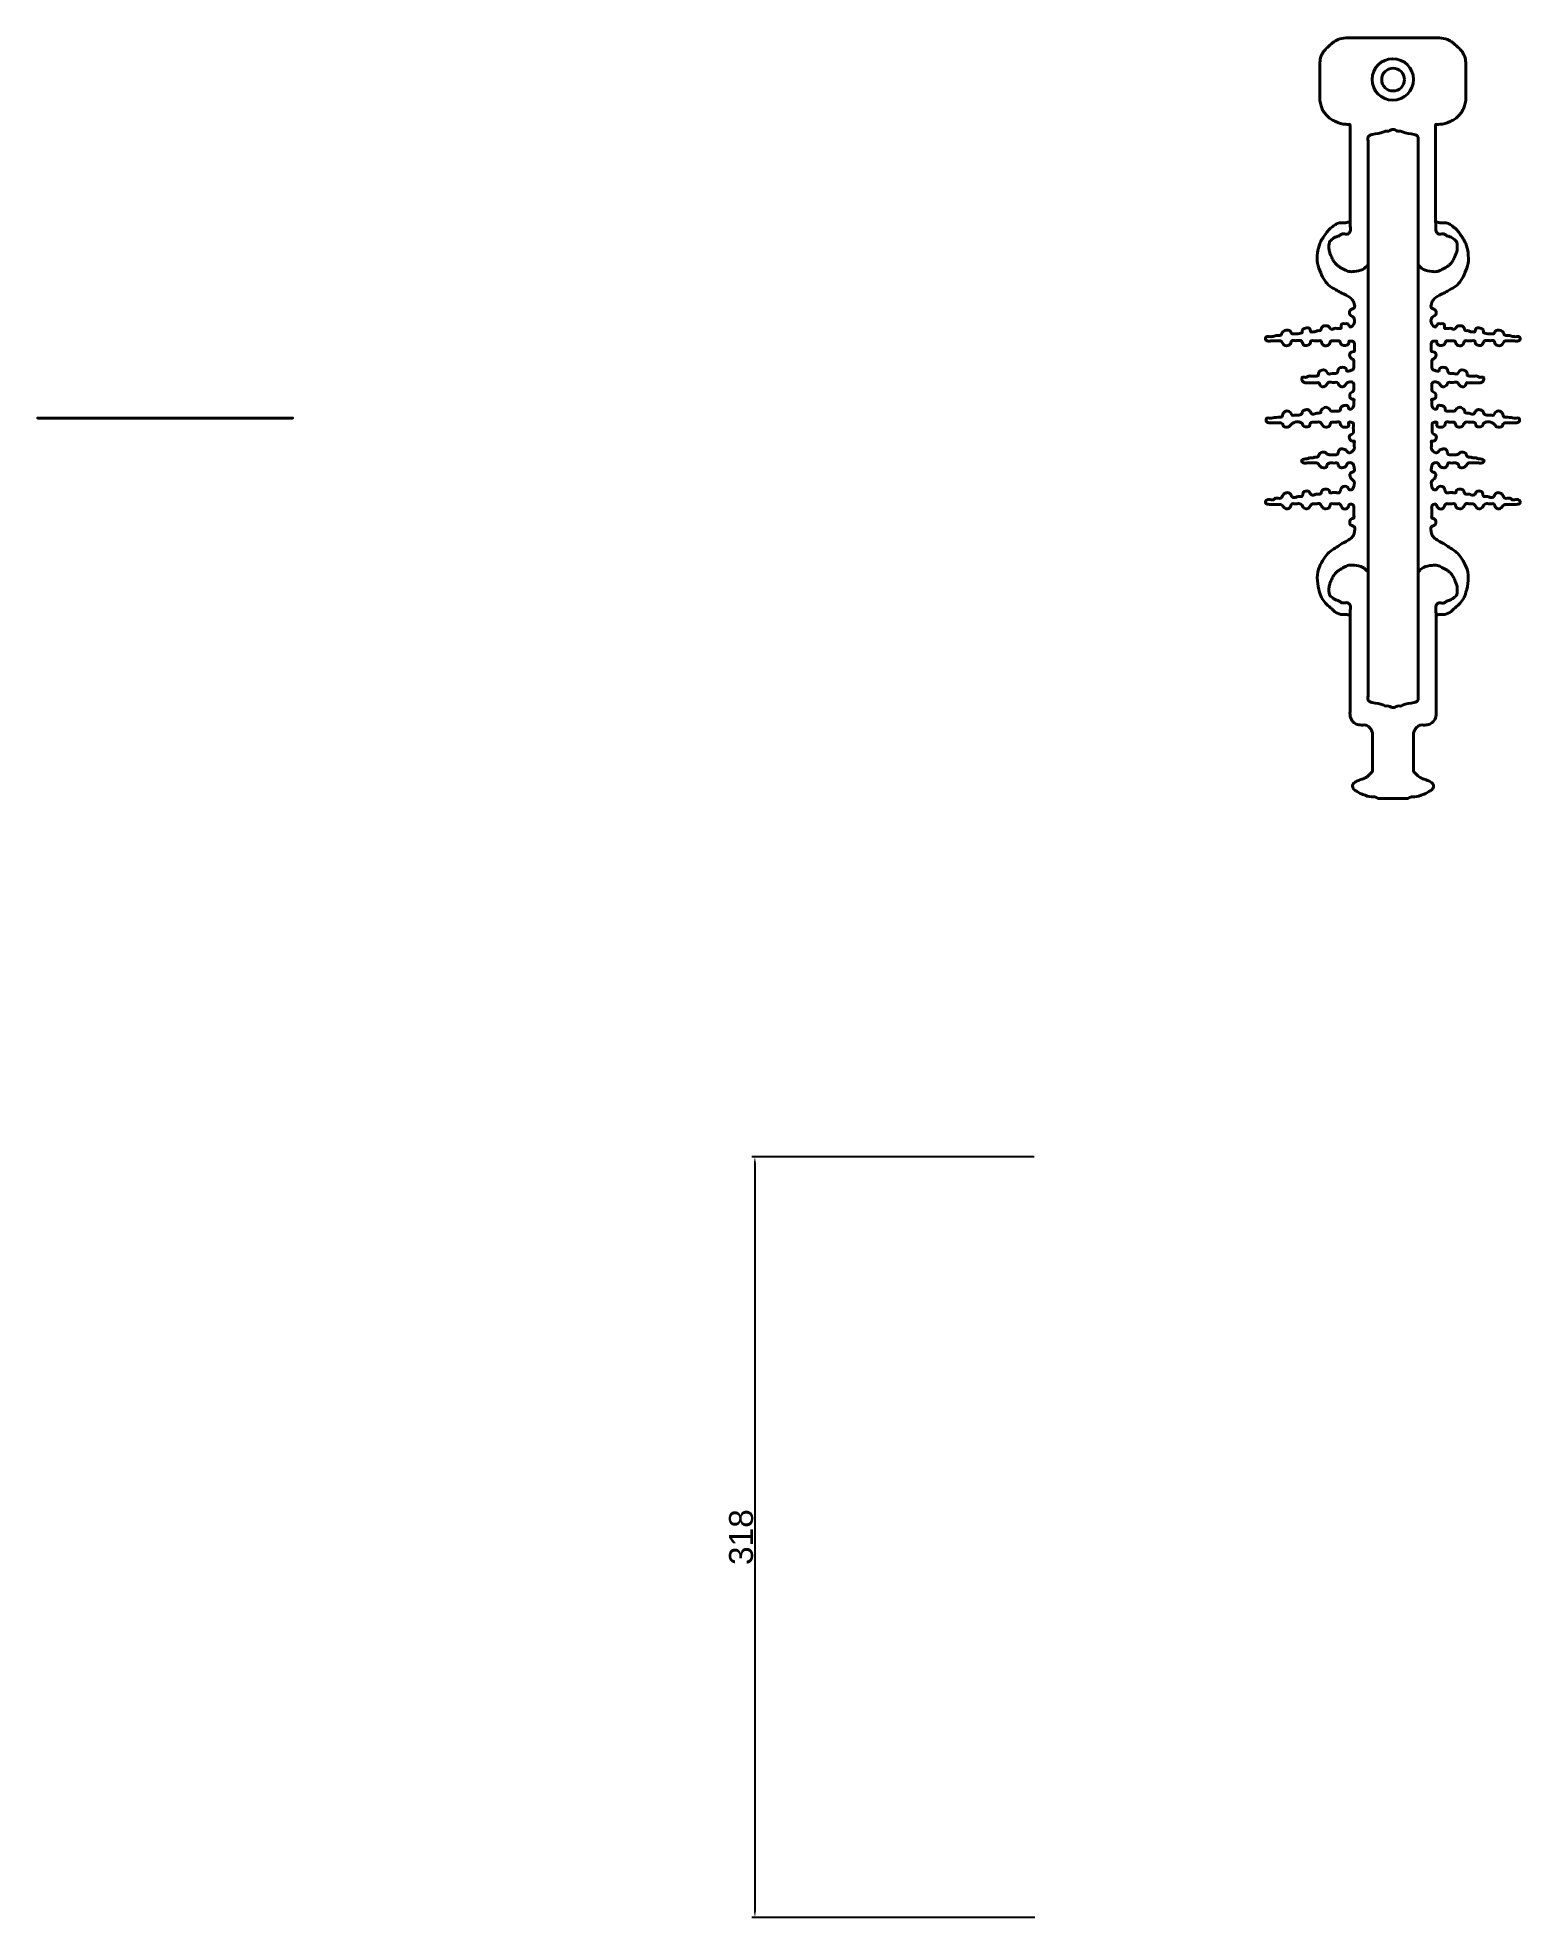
# Model space of a CAD drawing. Header units: millimetres. Extents: x 3384 to 4004, y 1058 to 1844.
import ezdxf

# ---------------------------------------------------------------- set-up
doc = ezdxf.new("R2010")
doc.units = ezdxf.units.MM
doc.styles.get("Standard").update_dxf_attribs({"font": 'arial.ttf'})
doc.dimstyles.new('ISO-25', dxfattribs={"dimtxt": 10, "dimasz": 2.5, "dimexe": 1.25, "dimexo": 0.625, "dimtad": 1, "dimtxsty": 'Standard', "dimcen": 2.5, "dimadec": 0, "dimazin": 0, "dimtfac": 1, "dimtmove": 0, "dimatfit": 3, "dimfxl": 1, "dimarcsym": 0})

msp = doc.modelspace()

# ---------------------------------------------------------------- blocks, each defined once
blk = doc.blocks.new('*D2')
at = {"color": 0, "lineweight": -2, "transparency": 16777216}
for p, q in [((3800.99, 1376.09), (3682.98, 1376.09)), ((3684.23, 1373.59), (3684.23, 1060.59)), ((3801.35, 1058.09), (3682.98, 1058.09))]:
    blk.add_line(p, q, dxfattribs=at)
at = {"color": 0, "transparency": 16777216}
for points in [[(3683.81, 1373.59), (3684.64, 1373.59), (3684.23, 1376.09)], [(3683.81, 1060.59), (3684.64, 1060.59), (3684.23, 1058.09)]]:
    blk.add_solid(points, dxfattribs=at)
at = {"layer": 'Defpoints', "color": 0, "transparency": 16777216}
for p in [(3801.62, 1376.09), (3684.23, 1058.09), (3801.97, 1058.09)]:
    blk.add_point(p, dxfattribs=at)
at = {"color": 0, "transparency": 16777216, "insert": (3678.49, 1217.09), "char_height": 10, "attachment_point": 5, "rotation": 90}
blk.add_mtext('318', dxfattribs=at)

# ---------------------------------------------------------------- dimensions: what is measured, and where the dimension line sits
dim = msp.add_linear_dim(base=(3684.226, 1058.086), p1=(3801.616, 1376.086), p2=(3801.972, 1058.086), angle=90, dimstyle='ISO-25')
dim.commit()
dim.dimension.update_dxf_attribs({"geometry": '*D2', "text_midpoint": (3678.492, 1217.086)})

# ---------------------------------------------------------------- linework, layer by layer
at = {"color": 2, "lineweight": 40}
for centre, radius in [((3951.055, 1826.553), 8.658), ((3951.153, 1826.456), 4.741)]:
    msp.add_circle(centre, radius, dxfattribs=at)
at = {"color": 2, "lineweight": 40, "extrusion": (0, -1, 6.12323e-17)}
for centre, radius in [((3437.56, 141.612, -1684.941), 8.658), ((3437.657, 141.515, -1684.941), 4.741)]:
    msp.add_circle(centre, radius, dxfattribs=at)
at = {"color": 1, "lineweight": 40}
for points in [[(3951.066, 1843.943), (3943.153, 1843.943), (3939.876, 1843.943), (3935.381, 1843.943), (3931.496, 1843.943), (3928.171, 1843.195), (3926.018, 1841.932), (3924.566, 1840.762), (3922.881, 1839.125), (3921.476, 1837.16), (3920.868, 1835.569), (3920.519, 1833.056), (3920.519, 1832.192), (3920.519, 1828.92), (3920.519, 1823.191), (3920.519, 1820.918), (3920.519, 1819.436), (3920.519, 1817.749), (3921.148, 1815.581), (3921.721, 1813.894), (3922.384, 1812.78), (3923.349, 1811.636), (3924.614, 1810.341), (3926.332, 1809.347), (3928.352, 1808.443), (3930.251, 1807.871), (3931.366, 1807.871), (3932.616, 1807.745), (3933.06, 1807.745), (3933.172, 1807.316), (3933.172, 1806.324), (3933.172, 1802.654), (3933.172, 1795.581), (3933.172, 1770.212), (3933.172, 1767.167)], [(3951.066, 1843.943), (3958.978, 1843.943), (3962.255, 1843.943), (3966.75, 1843.943), (3970.636, 1843.943), (3973.96, 1843.195), (3976.114, 1841.932), (3977.565, 1840.762), (3979.25, 1839.125), (3980.655, 1837.16), (3981.264, 1835.569), (3981.612, 1833.056), (3981.612, 1832.192), (3981.612, 1828.92), (3981.612, 1823.191), (3981.612, 1820.918), (3981.612, 1819.436), (3981.612, 1817.749), (3980.983, 1815.581), (3980.411, 1813.894), (3979.747, 1812.78), (3978.783, 1811.636), (3977.517, 1810.341), (3975.799, 1809.347), (3973.779, 1808.443), (3971.881, 1807.871), (3970.765, 1807.871), (3969.515, 1807.745), (3969.072, 1807.745), (3968.959, 1807.316), (3968.959, 1806.324), (3968.959, 1802.654), (3968.959, 1795.581), (3968.959, 1770.212), (3968.959, 1767.167)], [(3437.57, 1684.941, 159.002), (3429.658, 1684.941, 159.002), (3426.381, 1684.941, 159.002), (3421.886, 1684.941, 159.002), (3418, 1684.941, 159.002), (3414.676, 1684.941, 158.254), (3412.522, 1684.941, 156.991), (3411.071, 1684.941, 155.821), (3409.386, 1684.941, 154.184), (3407.981, 1684.941, 152.219), (3407.372, 1684.941, 150.628), (3407.024, 1684.941, 148.115), (3407.024, 1684.941, 147.251), (3407.024, 1684.941, 143.979), (3407.024, 1684.941, 138.25), (3407.024, 1684.941, 135.977), (3407.024, 1684.941, 134.495), (3407.024, 1684.941, 132.808), (3407.653, 1684.941, 130.64), (3408.225, 1684.941, 128.953), (3408.889, 1684.941, 127.839), (3409.853, 1684.941, 126.695), (3411.119, 1684.941, 125.4), (3412.837, 1684.941, 124.406), (3414.857, 1684.941, 123.502), (3416.755, 1684.941, 122.93), (3417.871, 1684.941, 122.93), (3419.121, 1684.941, 122.804), (3419.564, 1684.941, 122.804), (3419.677, 1684.941, 122.375), (3419.677, 1684.941, 121.383), (3419.677, 1684.941, 117.713), (3419.677, 1684.941, 110.64), (3419.677, 1684.941, 85.271), (3419.677, 1684.941, 82.226)], [(3437.57, 1684.941, 159.002), (3445.483, 1684.941, 159.002), (3448.76, 1684.941, 159.002), (3453.255, 1684.941, 159.002), (3457.14, 1684.941, 159.002), (3460.465, 1684.941, 158.254), (3462.618, 1684.941, 156.991), (3464.07, 1684.941, 155.821), (3465.755, 1684.941, 154.184), (3467.16, 1684.941, 152.219), (3467.768, 1684.941, 150.628), (3468.117, 1684.941, 148.115), (3468.117, 1684.941, 147.251), (3468.117, 1684.941, 143.979), (3468.117, 1684.941, 138.25), (3468.117, 1684.941, 135.977), (3468.117, 1684.941, 134.495), (3468.117, 1684.941, 132.808), (3467.488, 1684.941, 130.64), (3466.915, 1684.941, 128.953), (3466.252, 1684.941, 127.839), (3465.287, 1684.941, 126.695), (3464.022, 1684.941, 125.4), (3462.304, 1684.941, 124.406), (3460.284, 1684.941, 123.502), (3458.385, 1684.941, 122.93), (3457.27, 1684.941, 122.93), (3456.02, 1684.941, 122.804), (3455.576, 1684.941, 122.804), (3455.464, 1684.941, 122.375), (3455.464, 1684.941, 121.383), (3455.464, 1684.941, 117.713), (3455.464, 1684.941, 110.64), (3455.464, 1684.941, 85.271), (3455.464, 1684.941, 82.226)]]:
    msp.add_spline(points, degree=3, dxfattribs=at)
at = {"color": 3, "lineweight": 40}
for points in [[(3940.73, 1749.068), (3940.73, 1763.628), (3940.73, 1778.118), (3940.73, 1785.641), (3940.73, 1791.488), (3940.73, 1795.742), (3940.73, 1798.528), (3940.73, 1800.839), (3940.73, 1802.379), (3941.312, 1803.121), (3942.394, 1803.539), (3947.304, 1804.62), (3948.134, 1804.94), (3949.357, 1804.94), (3950.362, 1805.478), (3951.156, 1805.578)], [(3961.651, 1749.068), (3961.651, 1763.628), (3961.651, 1778.118), (3961.651, 1785.641), (3961.651, 1791.488), (3961.651, 1795.742), (3961.651, 1798.528), (3961.651, 1800.839), (3961.651, 1802.379), (3961.068, 1803.121), (3959.987, 1803.539), (3955.076, 1804.62), (3954.247, 1804.94), (3953.024, 1804.94), (3952.019, 1805.478), (3951.156, 1805.578)], [(3427.234, 1684.941, 64.127), (3427.234, 1684.941, 78.687), (3427.234, 1684.941, 93.177), (3427.234, 1684.941, 100.7), (3427.234, 1684.941, 106.547), (3427.234, 1684.941, 110.801), (3427.234, 1684.941, 113.588), (3427.234, 1684.941, 115.898), (3427.234, 1684.941, 117.438), (3427.817, 1684.941, 118.18), (3428.898, 1684.941, 118.598), (3433.809, 1684.941, 119.679), (3434.639, 1684.941, 119.999), (3435.862, 1684.941, 119.999), (3436.866, 1684.941, 120.537), (3437.661, 1684.941, 120.637)], [(3427.234, 1684.941, -64.332), (3427.234, 1684.941, -79.053), (3427.234, 1684.941, -93.543), (3427.234, 1684.941, -101.066), (3427.234, 1684.941, -106.913), (3427.234, 1684.941, -111.166), (3427.234, 1684.941, -113.953), (3427.234, 1684.941, -116.264), (3427.234, 1684.941, -117.804), (3427.817, 1684.941, -118.546), (3428.898, 1684.941, -118.964), (3433.809, 1684.941, -120.045), (3434.639, 1684.941, -120.365), (3435.862, 1684.941, -120.365), (3436.866, 1684.941, -120.903), (3437.661, 1684.941, -121.003)], [(3448.156, 1684.941, 64.127), (3448.156, 1684.941, 78.687), (3448.156, 1684.941, 93.177), (3448.156, 1684.941, 100.7), (3448.156, 1684.941, 106.547), (3448.156, 1684.941, 110.801), (3448.156, 1684.941, 113.588), (3448.156, 1684.941, 115.898), (3448.156, 1684.941, 117.438), (3447.573, 1684.941, 118.18), (3446.492, 1684.941, 118.598), (3441.581, 1684.941, 119.679), (3440.751, 1684.941, 119.999), (3439.528, 1684.941, 119.999), (3438.524, 1684.941, 120.537), (3437.661, 1684.941, 120.637)], [(3448.156, 1684.941, -64.385), (3448.156, 1684.941, -79.053), (3448.156, 1684.941, -93.543), (3448.156, 1684.941, -101.066), (3448.156, 1684.941, -106.913), (3448.156, 1684.941, -111.166), (3448.156, 1684.941, -113.953), (3448.156, 1684.941, -116.264), (3448.156, 1684.941, -117.804), (3447.573, 1684.941, -118.546), (3446.492, 1684.941, -118.964), (3441.581, 1684.941, -120.045), (3440.751, 1684.941, -120.365), (3439.528, 1684.941, -120.365), (3438.524, 1684.941, -120.903), (3437.661, 1684.941, -121.003)], [(3940.73, 1620.609), (3940.73, 1605.888), (3940.73, 1591.398), (3940.73, 1583.875), (3940.73, 1578.028), (3940.73, 1573.775), (3940.73, 1570.988), (3940.73, 1568.677), (3940.73, 1567.137), (3941.312, 1566.395), (3942.394, 1565.977), (3947.304, 1564.896), (3948.134, 1564.576), (3949.357, 1564.576), (3950.362, 1564.038), (3951.156, 1563.938)], [(3961.651, 1620.556), (3961.651, 1605.888), (3961.651, 1591.398), (3961.651, 1583.875), (3961.651, 1578.028), (3961.651, 1573.775), (3961.651, 1570.988), (3961.651, 1568.677), (3961.651, 1567.137), (3961.068, 1566.395), (3959.987, 1565.977), (3955.076, 1564.896), (3954.247, 1564.576), (3953.024, 1564.576), (3952.019, 1564.038), (3951.156, 1563.938)]]:
    msp.add_spline(points, degree=3, dxfattribs=at)
at = {"color": 5, "lineweight": 40}
for points in [[(3933.172, 1767.167), (3931.436, 1766.597), (3929.192, 1766.597), (3927.412, 1766.063), (3925.952, 1765.067), (3924.171, 1763.501), (3922.889, 1761.829), (3920.531, 1757.903), (3919.599, 1754.036), (3919.599, 1749.667), (3920.889, 1745.729), (3922.583, 1742.481), (3924.732, 1740.064), (3927.287, 1738.595), (3929.195, 1737.516), (3931.584, 1736.289), (3934.109, 1734.469), (3934.912, 1732.718), (3934.912, 1730.966), (3933.9, 1730.559), (3933.121, 1729.735), (3933.121, 1728.248), (3934.541, 1727.104), (3934.93, 1726.555), (3934.201, 1723.542), (3933.51, 1723.012), (3932.634, 1723.795), (3932.151, 1724.417), (3931.114, 1724.417), (3929.938, 1724.417), (3929.408, 1723.404), (3929.408, 1722.46), (3928.717, 1722.46), (3927.68, 1722.46), (3926.482, 1722.46), (3925.399, 1722.045), (3924.661, 1722.713), (3923.717, 1723.473), (3922.975, 1723.473), (3922.08, 1723.473), (3921.091, 1722.201), (3920.69, 1721.518), (3919.842, 1721.518), (3918.429, 1720.977), (3917.581, 1720.977), (3916.827, 1720.977), (3916.427, 1722.177), (3916.05, 1722.554), (3914.56, 1722.554), (3913.659, 1722.224), (3913.171, 1721.338), (3913.171, 1720.748), (3912.61, 1720.438), (3911.354, 1720.216), (3910.409, 1720.216), (3909.256, 1720.216), (3908.784, 1720.216), (3908.37, 1721.072), (3907.897, 1721.545), (3905.255, 1721.222), (3904.689, 1720.403), (3904.405, 1719.777), (3903.034, 1719.524), (3901.438, 1719.226), (3900.469, 1719.002), (3899.723, 1719.002), (3899.082, 1719.002), (3898.307, 1719.002), (3897.755, 1717.989), (3898.545, 1717.214), (3900.111, 1717.214), (3901.528, 1717.214), (3902.855, 1717.214), (3904.167, 1717.214), (3905.342, 1715.794), (3905.988, 1715.244), (3907.137, 1715.244), (3908.429, 1716.343), (3908.859, 1717.371), (3909.601, 1717.371), (3911.06, 1717.371), (3912.4, 1717.371), (3913.309, 1716.487), (3913.979, 1715.363), (3915.128, 1715.363), (3916.467, 1716.152), (3916.946, 1717.276), (3918.118, 1717.276), (3918.956, 1717.276), (3920.08, 1717.276), (3920.87, 1717.276), (3921.258, 1716.819), (3921.654, 1715.782), (3922.603, 1715.215), (3923.692, 1715.347), (3924.611, 1716.029), (3925.094, 1717.164), (3926.075, 1717.311), (3927.203, 1717.311), (3928.14, 1717.311), (3928.771, 1717.168), (3929.345, 1716.06), (3930.164, 1715.383), (3931.724, 1715.383), (3932.652, 1716.415), (3932.779, 1717.137), (3933.346, 1717.137), (3934.127, 1717.137), (3934.694, 1716.805), (3935.007, 1715.946), (3935.007, 1714.843), (3935.007, 1713.693), (3935.007, 1712.917), (3934.244, 1712.681), (3933.231, 1712.161), (3933.231, 1710.461), (3934.253, 1709.61), (3934.592, 1709.312), (3934.751, 1708.546), (3934.751, 1707.213), (3934.751, 1706.176), (3934.296, 1705.202), (3933.593, 1704.931), (3932.523, 1704.627), (3931.884, 1704.627), (3931.421, 1705.777), (3930.526, 1706.176), (3929.584, 1706.176), (3928.673, 1705.793), (3928.21, 1705.074), (3927.97, 1704.117), (3927.124, 1703.638), (3926.245, 1703.638), (3925.031, 1703.414), (3924.201, 1703.414), (3923.594, 1704.021), (3923.018, 1704.787), (3922.14, 1705.154), (3919.967, 1703.45), (3919.967, 1702.931), (3918.685, 1702.542), (3917.728, 1702.542), (3916.592, 1702.542), (3916.073, 1702.542), (3914.953, 1702.024), (3914.191, 1702.024), (3913.282, 1702.024), (3913.282, 1700.354), (3914.418, 1699.738), (3916.089, 1699.738), (3917.939, 1699.738), (3919.383, 1699.738), (3920.097, 1699.738), (3920.632, 1698.684), (3921.363, 1698.084), (3922.725, 1698.36), (3923.699, 1699.397), (3924.04, 1699.835), (3925.776, 1699.835), (3926.879, 1699.835), (3927.853, 1699.835), (3928.388, 1699.057), (3929.102, 1698.327), (3930.059, 1698.003), (3931.049, 1698.538), (3931.86, 1699.657), (3932.672, 1699.981), (3934.132, 1699.981), (3934.749, 1699.381), (3934.749, 1698.376), (3934.749, 1697.257), (3934.538, 1696.268), (3933.726, 1695.685), (3933.139, 1694.935), (3933.956, 1692.847), (3934.756, 1692.847), (3934.756, 1691.933), (3934.756, 1690.547), (3934.397, 1689.356), (3933.662, 1688.752), (3932.764, 1688.752), (3932.372, 1689.812), (3931.898, 1690.269), (3931.131, 1690.269), (3930.07, 1690.008), (3929.27, 1689.388), (3929.103, 1688.206), (3928.485, 1687.866), (3927.712, 1687.866), (3926.28, 1687.866), (3925.198, 1687.866), (3924.59, 1688.669), (3923.013, 1689.464), (3922.051, 1689.067), (3921.006, 1687.84), (3921.006, 1687.376), (3919.713, 1687.045), (3918.038, 1686.647), (3917.275, 1686.647), (3916.644, 1687.509), (3915.666, 1688.404), (3914.389, 1688.404), (3913.327, 1687.708), (3912.88, 1686.631), (3911.365, 1686.17), (3909.815, 1686.17), (3908.905, 1686.17), (3908.4, 1687.062), (3907.743, 1687.668), (3906.809, 1687.936), (3905.774, 1687.525), (3905.087, 1686.564), (3904.699, 1685.551), (3903.088, 1685.282), (3900.263, 1684.988), (3899.43, 1684.988), (3898.486, 1684.988), (3898.047, 1683.87), (3899.232, 1682.972), (3900.494, 1682.972), (3903.247, 1682.972), (3904.146, 1682.972), (3904.859, 1682.533), (3905.532, 1681.381), (3906.249, 1681.205), (3907.629, 1681.359), (3908.645, 1682.429), (3909.826, 1683.146), (3912.492, 1683.146), (3913.125, 1682.651), (3913.614, 1681.752), (3914.558, 1681.308), (3916.153, 1681.619), (3916.544, 1682.736), (3917.45, 1683.305), (3918.042, 1683.305), (3919.442, 1683.305), (3920.581, 1683.305), (3921.484, 1682.216), (3922.048, 1681.472), (3923.041, 1681.201), (3924.53, 1681.641), (3925.184, 1683.05), (3926.493, 1683.275), (3927.584, 1683.275), (3928.797, 1683.275), (3929.331, 1681.956), (3930.912, 1681.111), (3932.622, 1681.736), (3932.622, 1683.169), (3933.909, 1683.169), (3934.571, 1682.691), (3934.571, 1681.309), (3934.571, 1680.255), (3934.571, 1678.887), (3933.921, 1678.221), (3933.07, 1677.777), (3933.07, 1676.15), (3934.198, 1675.318), (3934.938, 1675.318), (3934.938, 1674.422), (3934.938, 1673.175), (3934.938, 1672.171), (3934.36, 1671.241), (3932.768, 1670.486), (3931.513, 1671.478), (3930.445, 1671.965), (3929.039, 1671.965), (3928.309, 1671.048), (3927.99, 1669.924), (3926.622, 1669.606), (3925.536, 1669.606), (3924.468, 1669.606), (3923.137, 1670.299), (3922.613, 1670.692), (3921.657, 1670.692), (3920.627, 1670.261), (3920.046, 1669.194), (3919.521, 1668.651), (3918.622, 1668.651), (3917.385, 1668.314), (3916.224, 1668.314), (3915.118, 1667.921), (3914.462, 1667.921), (3912.901, 1667.048), (3913.669, 1666.221), (3915.171, 1666.221), (3917.122, 1666.221), (3918.576, 1666.221), (3919.203, 1666.221), (3920.35, 1665.194), (3920.752, 1664.662), (3921.509, 1664.272), (3923.271, 1664.473), (3923.711, 1665.662), (3924.746, 1666.197), (3925.829, 1666.197), (3927.047, 1666.197), (3927.804, 1666.197), (3928.26, 1665.459), (3928.873, 1664.438), (3930.158, 1664.234), (3931.335, 1664.726), (3931.935, 1665.855), (3932.524, 1666.275), (3933.581, 1666.275), (3934.302, 1665.927), (3934.662, 1665.363), (3934.842, 1664.45), (3934.842, 1662.821), (3934.35, 1662.414), (3933.322, 1661.891), (3933.322, 1660.186), (3934.428, 1658.927), (3934.913, 1658.268), (3934.913, 1657.163), (3934.544, 1655.729), (3933.749, 1654.974), (3932.585, 1655.381), (3932.139, 1656.059), (3929.897, 1656.059), (3929.117, 1654.558), (3928.727, 1653.778), (3927.322, 1653.778), (3926.014, 1653.778), (3924.668, 1653.778), (3924.375, 1654.85), (3923.516, 1655.221), (3922.541, 1655.221), (3921.467, 1654.675), (3921.136, 1653.7), (3920.687, 1653.213), (3919.36, 1653.213), (3917.407, 1652.731), (3916.828, 1653.027), (3916.175, 1653.974), (3915.695, 1654.38), (3914.476, 1654.38), (3913.675, 1653.986), (3913.195, 1652.325), (3912.431, 1652.121), (3911.476, 1652.121), (3909.325, 1651.771), (3908.582, 1652.607), (3908.175, 1653.256), (3907.455, 1653.725), (3906.517, 1653.725), (3905.352, 1653.123), (3904.603, 1651.772), (3904.2, 1651.42), (3903.118, 1651.42), (3902.01, 1651.42), (3901.028, 1650.777), (3900.205, 1650.777), (3898.191, 1650.616), (3897.904, 1649.346), (3898.951, 1648.898), (3900.821, 1648.787), (3902.692, 1648.787), (3904.147, 1648.787), (3904.89, 1648.419), (3905.801, 1647.388), (3906.509, 1647.05), (3907.716, 1647.339), (3908.391, 1648.328), (3908.898, 1649.14), (3909.544, 1649.14), (3910.726, 1649.14), (3912.149, 1649.14), (3912.971, 1648.671), (3913.656, 1647.54), (3915.618, 1647.213), (3916.671, 1648.435), (3917.354, 1649.079), (3918.893, 1649.079), (3920.3, 1649.263), (3921.256, 1648.173), (3922.516, 1647.085), (3924.631, 1647.789), (3925.208, 1649.155), (3926.362, 1649.155), (3927.901, 1649.155), (3928.67, 1649.155), (3929.418, 1648.216), (3930.418, 1646.981), (3931.546, 1646.981), (3932.556, 1648.016), (3932.963, 1648.889), (3934.515, 1648.574), (3934.815, 1647.173), (3934.815, 1643.993), (3934.815, 1643.229), (3933.918, 1642.924), (3933.044, 1641.702), (3933.546, 1640.24), (3934.835, 1639.563), (3934.835, 1636.762), (3934.239, 1635.444), (3930.424, 1632.862), (3928.018, 1631.307), (3923.913, 1628.334), (3921.699, 1625.328), (3919.997, 1621.756), (3920.464, 1612.127), (3921.646, 1609.228), (3923.365, 1607.152), (3925.55, 1605.184), (3927.269, 1603.681), (3929.991, 1602.786), (3931.352, 1602.786), (3933.235, 1602.662)], [(3968.959, 1767.167), (3970.696, 1766.597), (3972.939, 1766.597), (3974.72, 1766.063), (3976.18, 1765.067), (3977.96, 1763.501), (3979.242, 1761.829), (3981.6, 1757.903), (3982.532, 1754.036), (3982.532, 1749.667), (3981.242, 1745.729), (3979.548, 1742.481), (3977.4, 1740.064), (3974.844, 1738.595), (3972.937, 1737.516), (3970.547, 1736.289), (3968.022, 1734.469), (3967.219, 1732.718), (3967.219, 1730.966), (3968.232, 1730.559), (3969.01, 1729.735), (3969.01, 1728.248), (3967.59, 1727.104), (3967.201, 1726.555), (3967.93, 1723.542), (3968.621, 1723.012), (3969.497, 1723.795), (3969.981, 1724.417), (3971.018, 1724.417), (3972.193, 1724.417), (3972.723, 1723.404), (3972.723, 1722.46), (3973.414, 1722.46), (3974.451, 1722.46), (3975.65, 1722.46), (3976.733, 1722.045), (3977.47, 1722.713), (3978.415, 1723.473), (3979.156, 1723.473), (3980.052, 1723.473), (3981.041, 1722.201), (3981.441, 1721.518), (3982.289, 1721.518), (3983.702, 1720.977), (3984.55, 1720.977), (3985.304, 1720.977), (3985.704, 1722.177), (3986.081, 1722.554), (3987.572, 1722.554), (3988.473, 1722.224), (3988.96, 1721.338), (3988.96, 1720.748), (3989.522, 1720.438), (3990.777, 1720.216), (3991.723, 1720.216), (3992.875, 1720.216), (3993.348, 1720.216), (3993.761, 1721.072), (3994.234, 1721.545), (3996.876, 1721.222), (3997.443, 1720.403), (3997.726, 1719.777), (3999.098, 1719.524), (4000.693, 1719.226), (4001.663, 1719.002), (4002.408, 1719.002), (4003.049, 1719.002), (4003.825, 1719.002), (4004.376, 1717.989), (4003.586, 1717.214), (4002.02, 1717.214), (4000.604, 1717.214), (3999.277, 1717.214), (3997.965, 1717.214), (3996.789, 1715.794), (3996.143, 1715.244), (3994.995, 1715.244), (3993.703, 1716.343), (3993.272, 1717.371), (3992.53, 1717.371), (3991.071, 1717.371), (3989.731, 1717.371), (3988.822, 1716.487), (3988.152, 1715.363), (3987.004, 1715.363), (3985.664, 1716.152), (3985.185, 1717.276), (3984.013, 1717.276), (3983.176, 1717.276), (3982.051, 1717.276), (3981.261, 1717.276), (3980.874, 1716.819), (3980.477, 1715.782), (3979.528, 1715.215), (3978.439, 1715.347), (3977.521, 1716.029), (3977.038, 1717.164), (3976.056, 1717.311), (3974.928, 1717.311), (3973.991, 1717.311), (3973.36, 1717.168), (3972.787, 1716.06), (3971.968, 1715.383), (3970.408, 1715.383), (3969.479, 1716.415), (3969.352, 1717.137), (3968.786, 1717.137), (3968.004, 1717.137), (3967.437, 1716.805), (3967.125, 1715.946), (3967.125, 1714.843), (3967.125, 1713.693), (3967.125, 1712.917), (3967.888, 1712.681), (3968.901, 1712.161), (3968.901, 1710.461), (3967.878, 1709.61), (3967.54, 1709.312), (3967.38, 1708.546), (3967.38, 1707.213), (3967.38, 1706.176), (3967.835, 1705.202), (3968.538, 1704.931), (3969.609, 1704.627), (3970.248, 1704.627), (3970.711, 1705.777), (3971.605, 1706.176), (3972.548, 1706.176), (3973.458, 1705.793), (3973.921, 1705.074), (3974.161, 1704.117), (3975.008, 1703.638), (3975.886, 1703.638), (3977.1, 1703.414), (3977.931, 1703.414), (3978.538, 1704.021), (3979.113, 1704.787), (3979.991, 1705.154), (3982.164, 1703.45), (3982.164, 1702.931), (3983.446, 1702.542), (3984.403, 1702.542), (3985.539, 1702.542), (3986.058, 1702.542), (3987.178, 1702.024), (3987.941, 1702.024), (3988.849, 1702.024), (3988.849, 1700.354), (3987.713, 1699.738), (3986.042, 1699.738), (3984.192, 1699.738), (3982.748, 1699.738), (3982.034, 1699.738), (3981.499, 1698.684), (3980.769, 1698.084), (3979.406, 1698.36), (3978.432, 1699.397), (3978.092, 1699.835), (3976.356, 1699.835), (3975.252, 1699.835), (3974.279, 1699.835), (3973.743, 1699.057), (3973.029, 1698.327), (3972.072, 1698.003), (3971.082, 1698.538), (3970.271, 1699.657), (3969.46, 1699.981), (3967.999, 1699.981), (3967.383, 1699.381), (3967.383, 1698.376), (3967.383, 1697.257), (3967.594, 1696.268), (3968.405, 1695.685), (3968.992, 1694.935), (3968.176, 1692.847), (3967.376, 1692.847), (3967.376, 1691.933), (3967.376, 1690.547), (3967.735, 1689.356), (3968.47, 1688.752), (3969.368, 1688.752), (3969.759, 1689.812), (3970.233, 1690.269), (3971, 1690.269), (3972.062, 1690.008), (3972.862, 1689.388), (3973.028, 1688.206), (3973.646, 1687.866), (3974.419, 1687.866), (3975.851, 1687.866), (3976.933, 1687.866), (3977.541, 1688.669), (3979.118, 1689.464), (3980.08, 1689.067), (3981.125, 1687.84), (3981.125, 1687.376), (3982.419, 1687.045), (3984.094, 1686.647), (3984.857, 1686.647), (3985.487, 1687.509), (3986.465, 1688.404), (3987.742, 1688.404), (3988.804, 1687.708), (3989.252, 1686.631), (3990.767, 1686.17), (3992.317, 1686.17), (3993.226, 1686.17), (3993.732, 1687.062), (3994.389, 1687.668), (3995.322, 1687.936), (3996.358, 1687.525), (3997.045, 1686.564), (3997.433, 1685.551), (3999.044, 1685.282), (4001.868, 1684.988), (4002.702, 1684.988), (4003.645, 1684.988), (4004.084, 1683.87), (4002.899, 1682.972), (4001.638, 1682.972), (3998.885, 1682.972), (3997.985, 1682.972), (3997.272, 1682.533), (3996.6, 1681.381), (3995.882, 1681.205), (3994.502, 1681.359), (3993.487, 1682.429), (3992.306, 1683.146), (3989.64, 1683.146), (3989.007, 1682.651), (3988.518, 1681.752), (3987.574, 1681.308), (3985.978, 1681.619), (3985.587, 1682.736), (3984.682, 1683.305), (3984.089, 1683.305), (3982.69, 1683.305), (3981.55, 1683.305), (3980.648, 1682.216), (3980.084, 1681.472), (3979.091, 1681.201), (3977.601, 1681.641), (3976.947, 1683.05), (3975.638, 1683.275), (3974.548, 1683.275), (3973.334, 1683.275), (3972.801, 1681.956), (3971.219, 1681.111), (3969.509, 1681.736), (3969.509, 1683.169), (3968.222, 1683.169), (3967.56, 1682.691), (3967.56, 1681.309), (3967.56, 1680.255), (3967.56, 1678.887), (3968.211, 1678.221), (3969.062, 1677.777), (3969.062, 1676.15), (3967.933, 1675.318), (3967.194, 1675.318), (3967.194, 1674.422), (3967.194, 1673.175), (3967.194, 1672.171), (3967.771, 1671.241), (3969.363, 1670.486), (3970.619, 1671.478), (3971.687, 1671.965), (3973.092, 1671.965), (3973.823, 1671.048), (3974.141, 1669.924), (3975.509, 1669.606), (3976.596, 1669.606), (3977.664, 1669.606), (3978.994, 1670.299), (3979.519, 1670.692), (3980.474, 1670.692), (3981.505, 1670.261), (3982.085, 1669.194), (3982.61, 1668.651), (3983.509, 1668.651), (3984.746, 1668.314), (3985.908, 1668.314), (3987.013, 1667.921), (3987.669, 1667.921), (3989.231, 1667.048), (3988.462, 1666.221), (3986.96, 1666.221), (3985.009, 1666.221), (3983.555, 1666.221), (3982.928, 1666.221), (3981.781, 1665.194), (3981.379, 1664.662), (3980.623, 1664.272), (3978.86, 1664.473), (3978.42, 1665.662), (3977.385, 1666.197), (3976.302, 1666.197), (3975.084, 1666.197), (3974.328, 1666.197), (3973.871, 1665.459), (3973.259, 1664.438), (3971.974, 1664.234), (3970.796, 1664.726), (3970.196, 1665.855), (3969.607, 1666.275), (3968.55, 1666.275), (3967.83, 1665.927), (3967.469, 1665.363), (3967.289, 1664.45), (3967.289, 1662.821), (3967.781, 1662.414), (3968.809, 1661.891), (3968.809, 1660.186), (3967.704, 1658.927), (3967.219, 1658.268), (3967.219, 1657.163), (3967.587, 1655.729), (3968.382, 1654.974), (3969.546, 1655.381), (3969.992, 1656.059), (3972.234, 1656.059), (3973.015, 1654.558), (3973.405, 1653.778), (3974.81, 1653.778), (3976.117, 1653.778), (3977.464, 1653.778), (3977.756, 1654.85), (3978.615, 1655.221), (3979.591, 1655.221), (3980.664, 1654.675), (3980.996, 1653.7), (3981.445, 1653.213), (3982.771, 1653.213), (3984.725, 1652.731), (3985.304, 1653.027), (3985.956, 1653.974), (3986.437, 1654.38), (3987.656, 1654.38), (3988.456, 1653.986), (3988.937, 1652.325), (3989.701, 1652.121), (3990.655, 1652.121), (3992.807, 1651.771), (3993.55, 1652.607), (3993.956, 1653.256), (3994.676, 1653.725), (3995.615, 1653.725), (3996.78, 1653.123), (3997.528, 1651.772), (3997.931, 1651.42), (3999.014, 1651.42), (4000.122, 1651.42), (4001.103, 1650.777), (4001.926, 1650.777), (4003.94, 1650.616), (4004.228, 1649.346), (4003.181, 1648.898), (4001.31, 1648.787), (3999.439, 1648.787), (3997.984, 1648.787), (3997.241, 1648.419), (3996.33, 1647.388), (3995.622, 1647.05), (3994.416, 1647.339), (3993.74, 1648.328), (3993.233, 1649.14), (3992.588, 1649.14), (3991.406, 1649.14), (3989.983, 1649.14), (3989.16, 1648.671), (3988.476, 1647.54), (3986.513, 1647.213), (3985.461, 1648.435), (3984.777, 1649.079), (3983.238, 1649.079), (3981.831, 1649.263), (3980.876, 1648.173), (3979.615, 1647.085), (3977.5, 1647.789), (3976.923, 1649.155), (3975.769, 1649.155), (3974.231, 1649.155), (3973.462, 1649.155), (3972.714, 1648.216), (3971.713, 1646.981), (3970.585, 1646.981), (3969.576, 1648.016), (3969.168, 1648.889), (3967.616, 1648.574), (3967.317, 1647.173), (3967.317, 1643.993), (3967.317, 1643.229), (3968.214, 1642.924), (3969.087, 1641.702), (3968.585, 1640.24), (3967.297, 1639.563), (3967.297, 1636.762), (3967.893, 1635.444), (3971.708, 1632.862), (3974.113, 1631.307), (3978.219, 1628.334), (3980.432, 1625.328), (3982.135, 1621.756), (3981.667, 1612.127), (3980.485, 1609.228), (3978.766, 1607.152), (3976.581, 1605.184), (3974.862, 1603.681), (3972.14, 1602.786), (3970.779, 1602.786), (3969.146, 1602.662)], [(3940.73, 1749.068), (3940.73, 1620.609)], [(3961.651, 1749.068), (3961.651, 1620.556)], [(3419.677, 1684.941, 82.226), (3417.94, 1684.941, 81.656), (3415.697, 1684.941, 81.656), (3413.916, 1684.941, 81.122), (3412.456, 1684.941, 80.126), (3410.676, 1684.941, 78.56), (3409.394, 1684.941, 76.888), (3407.036, 1684.941, 72.962), (3406.104, 1684.941, 69.095), (3406.104, 1684.941, 64.726), (3407.394, 1684.941, 60.788), (3409.088, 1684.941, 57.54), (3411.236, 1684.941, 55.123), (3413.792, 1684.941, 53.654), (3415.699, 1684.941, 52.575), (3418.089, 1684.941, 51.348), (3420.614, 1684.941, 49.528), (3421.417, 1684.941, 47.777), (3421.417, 1684.941, 46.025), (3420.404, 1684.941, 45.618), (3419.626, 1684.941, 44.794), (3419.626, 1684.941, 43.307), (3421.046, 1684.941, 42.163), (3421.435, 1684.941, 41.614), (3420.706, 1684.941, 38.601), (3420.015, 1684.941, 38.071), (3419.139, 1684.941, 38.854), (3418.655, 1684.941, 39.476), (3417.618, 1684.941, 39.476), (3416.443, 1684.941, 39.476), (3415.913, 1684.941, 38.463), (3415.913, 1684.941, 37.519), (3415.222, 1684.941, 37.519), (3414.185, 1684.941, 37.519), (3412.986, 1684.941, 37.519), (3411.903, 1684.941, 37.104), (3411.166, 1684.941, 37.772), (3410.221, 1684.941, 38.532), (3409.48, 1684.941, 38.532), (3408.584, 1684.941, 38.532), (3407.595, 1684.941, 37.26), (3407.195, 1684.941, 36.577), (3406.347, 1684.941, 36.577), (3404.934, 1684.941, 36.036), (3404.086, 1684.941, 36.036), (3403.332, 1684.941, 36.036), (3402.932, 1684.941, 37.236), (3402.555, 1684.941, 37.613), (3401.064, 1684.941, 37.613), (3400.163, 1684.941, 37.283), (3399.676, 1684.941, 36.397), (3399.676, 1684.941, 35.807), (3399.114, 1684.941, 35.497), (3397.859, 1684.941, 35.275), (3396.913, 1684.941, 35.275), (3395.761, 1684.941, 35.275), (3395.288, 1684.941, 35.275), (3394.875, 1684.941, 36.131), (3394.402, 1684.941, 36.604), (3391.76, 1684.941, 36.281), (3391.193, 1684.941, 35.462), (3390.91, 1684.941, 34.836), (3389.538, 1684.941, 34.583), (3387.943, 1684.941, 34.285), (3386.973, 1684.941, 34.061), (3386.228, 1684.941, 34.061), (3385.587, 1684.941, 34.061), (3384.811, 1684.941, 34.061), (3384.26, 1684.941, 33.048), (3385.05, 1684.941, 32.273), (3386.616, 1684.941, 32.273), (3388.032, 1684.941, 32.273), (3389.359, 1684.941, 32.273), (3390.671, 1684.941, 32.273), (3391.847, 1684.941, 30.853), (3392.493, 1684.941, 30.303), (3393.641, 1684.941, 30.303), (3394.933, 1684.941, 31.403), (3395.364, 1684.941, 32.43), (3396.106, 1684.941, 32.43), (3397.565, 1684.941, 32.43), (3398.905, 1684.941, 32.43), (3399.814, 1684.941, 31.546), (3400.484, 1684.941, 30.422), (3401.632, 1684.941, 30.422), (3402.972, 1684.941, 31.211), (3403.451, 1684.941, 32.335), (3404.623, 1684.941, 32.335), (3405.46, 1684.941, 32.335), (3406.585, 1684.941, 32.335), (3407.375, 1684.941, 32.335), (3407.762, 1684.941, 31.878), (3408.159, 1684.941, 30.841), (3409.108, 1684.941, 30.274), (3410.197, 1684.941, 30.406), (3411.115, 1684.941, 31.088), (3411.598, 1684.941, 32.223), (3412.58, 1684.941, 32.37), (3413.708, 1684.941, 32.37), (3414.645, 1684.941, 32.37), (3415.276, 1684.941, 32.227), (3415.849, 1684.941, 31.119), (3416.668, 1684.941, 30.442), (3418.229, 1684.941, 30.442), (3419.157, 1684.941, 31.474), (3419.284, 1684.941, 32.196), (3419.85, 1684.941, 32.196), (3420.632, 1684.941, 32.196), (3421.199, 1684.941, 31.864), (3421.511, 1684.941, 31.005), (3421.511, 1684.941, 29.902), (3421.511, 1684.941, 28.752), (3421.511, 1684.941, 27.976), (3420.748, 1684.941, 27.74), (3419.735, 1684.941, 27.22), (3419.735, 1684.941, 25.52), (3420.758, 1684.941, 24.669), (3421.096, 1684.941, 24.371), (3421.256, 1684.941, 23.605), (3421.256, 1684.941, 22.272), (3421.256, 1684.941, 21.235), (3420.801, 1684.941, 20.261), (3420.098, 1684.941, 19.99), (3419.027, 1684.941, 19.686), (3418.388, 1684.941, 19.686), (3417.925, 1684.941, 20.836), (3417.031, 1684.941, 21.235), (3416.088, 1684.941, 21.235), (3415.178, 1684.941, 20.852), (3414.715, 1684.941, 20.133), (3414.475, 1684.941, 19.176), (3413.628, 1684.941, 18.697), (3412.75, 1684.941, 18.697), (3411.536, 1684.941, 18.473), (3410.705, 1684.941, 18.473), (3410.098, 1684.941, 19.08), (3409.523, 1684.941, 19.846), (3408.645, 1684.941, 20.213), (3406.472, 1684.941, 18.509), (3406.472, 1684.941, 17.99), (3405.19, 1684.941, 17.601), (3404.233, 1684.941, 17.601), (3403.097, 1684.941, 17.601), (3402.578, 1684.941, 17.601), (3401.458, 1684.941, 17.083), (3400.695, 1684.941, 17.083), (3399.787, 1684.941, 17.083), (3399.787, 1684.941, 15.413), (3400.923, 1684.941, 14.797), (3402.594, 1684.941, 14.797), (3404.444, 1684.941, 14.797), (3405.888, 1684.941, 14.797), (3406.602, 1684.941, 14.797), (3407.137, 1684.941, 13.743), (3407.867, 1684.941, 13.143), (3409.23, 1684.941, 13.419), (3410.204, 1684.941, 14.456), (3410.544, 1684.941, 14.894), (3412.28, 1684.941, 14.894), (3413.384, 1684.941, 14.894), (3414.357, 1684.941, 14.894), (3414.893, 1684.941, 14.116), (3415.607, 1684.941, 13.386), (3416.564, 1684.941, 13.062), (3417.554, 1684.941, 13.597), (3418.365, 1684.941, 14.716), (3419.176, 1684.941, 15.04), (3420.637, 1684.941, 15.04), (3421.253, 1684.941, 14.44), (3421.253, 1684.941, 13.435), (3421.253, 1684.941, 12.316), (3421.042, 1684.941, 11.327), (3420.231, 1684.941, 10.744), (3419.644, 1684.941, 9.994), (3420.46, 1684.941, 7.906), (3421.26, 1684.941, 7.906), (3421.26, 1684.941, 6.992), (3421.26, 1684.941, 5.606), (3420.901, 1684.941, 4.415), (3420.166, 1684.941, 3.811), (3419.268, 1684.941, 3.811), (3418.877, 1684.941, 4.871), (3418.403, 1684.941, 5.328), (3417.636, 1684.941, 5.328), (3416.574, 1684.941, 5.067), (3415.774, 1684.941, 4.447), (3415.608, 1684.941, 3.265), (3414.99, 1684.941, 2.925), (3414.217, 1684.941, 2.925), (3412.785, 1684.941, 2.925), (3411.703, 1684.941, 2.925), (3411.095, 1684.941, 3.728), (3409.518, 1684.941, 4.523), (3408.556, 1684.941, 4.126), (3407.511, 1684.941, 2.899), (3407.511, 1684.941, 2.435), (3406.217, 1684.941, 2.104), (3404.542, 1684.941, 1.706), (3403.779, 1684.941, 1.706), (3403.149, 1684.941, 2.568), (3402.171, 1684.941, 3.463), (3400.894, 1684.941, 3.463), (3399.832, 1684.941, 2.767), (3399.384, 1684.941, 1.69), (3397.869, 1684.941, 1.229), (3396.319, 1684.941, 1.229), (3395.41, 1684.941, 1.229), (3394.904, 1684.941, 2.121), (3394.247, 1684.941, 2.727), (3393.314, 1684.941, 2.995), (3392.278, 1684.941, 2.584), (3391.591, 1684.941, 1.623), (3391.203, 1684.941, 0.61), (3389.592, 1684.941, 0.341), (3386.768, 1684.941, 0.047), (3385.934, 1684.941, 0.047), (3384.991, 1684.941, 0.047), (3384.552, 1684.941, -1.071), (3385.737, 1684.941, -1.969), (3386.998, 1684.941, -1.969), (3389.751, 1684.941, -1.969), (3390.651, 1684.941, -1.969), (3391.364, 1684.941, -2.408), (3392.037, 1684.941, -3.56), (3392.754, 1684.941, -3.736), (3394.134, 1684.941, -3.582), (3395.149, 1684.941, -2.512), (3396.33, 1684.941, -1.795), (3398.996, 1684.941, -1.795), (3399.63, 1684.941, -2.29), (3400.118, 1684.941, -3.189), (3401.062, 1684.941, -3.633), (3402.658, 1684.941, -3.322), (3403.049, 1684.941, -2.205), (3403.954, 1684.941, -1.636), (3404.547, 1684.941, -1.636), (3405.946, 1684.941, -1.636), (3407.086, 1684.941, -1.636), (3407.988, 1684.941, -2.725), (3408.552, 1684.941, -3.469), (3409.545, 1684.941, -3.74), (3411.035, 1684.941, -3.3), (3411.689, 1684.941, -1.891), (3412.998, 1684.941, -1.666), (3414.088, 1684.941, -1.666), (3415.302, 1684.941, -1.666), (3415.835, 1684.941, -2.985), (3417.417, 1684.941, -3.83), (3419.127, 1684.941, -3.205), (3419.127, 1684.941, -1.772), (3420.414, 1684.941, -1.772), (3421.076, 1684.941, -2.25), (3421.076, 1684.941, -3.632), (3421.076, 1684.941, -4.686), (3421.076, 1684.941, -6.054), (3420.425, 1684.941, -6.72), (3419.574, 1684.941, -7.164), (3419.574, 1684.941, -8.791), (3420.703, 1684.941, -9.623), (3421.442, 1684.941, -9.623), (3421.442, 1684.941, -10.519), (3421.442, 1684.941, -11.766), (3421.442, 1684.941, -12.77), (3420.865, 1684.941, -13.7), (3419.273, 1684.941, -14.455), (3418.017, 1684.941, -13.463), (3416.949, 1684.941, -12.976), (3415.544, 1684.941, -12.976), (3414.813, 1684.941, -13.893), (3414.495, 1684.941, -15.017), (3413.127, 1684.941, -15.335), (3412.04, 1684.941, -15.335), (3410.972, 1684.941, -15.335), (3409.642, 1684.941, -14.642), (3409.117, 1684.941, -14.249), (3408.162, 1684.941, -14.249), (3407.131, 1684.941, -14.68), (3406.551, 1684.941, -15.747), (3406.026, 1684.941, -16.29), (3405.127, 1684.941, -16.29), (3403.89, 1684.941, -16.627), (3402.728, 1684.941, -16.627), (3401.623, 1684.941, -17.02), (3400.967, 1684.941, -17.02), (3399.405, 1684.941, -17.892), (3400.174, 1684.941, -18.72), (3401.676, 1684.941, -18.72), (3403.627, 1684.941, -18.72), (3405.081, 1684.941, -18.72), (3405.708, 1684.941, -18.72), (3406.855, 1684.941, -19.747), (3407.257, 1684.941, -20.279), (3408.013, 1684.941, -20.669), (3409.776, 1684.941, -20.468), (3410.216, 1684.941, -19.279), (3411.251, 1684.941, -18.744), (3412.334, 1684.941, -18.744), (3413.552, 1684.941, -18.744), (3414.308, 1684.941, -18.744), (3414.765, 1684.941, -19.482), (3415.377, 1684.941, -20.503), (3416.662, 1684.941, -20.707), (3417.84, 1684.941, -20.215), (3418.44, 1684.941, -19.086), (3419.029, 1684.941, -18.666), (3420.086, 1684.941, -18.666), (3420.806, 1684.941, -19.014), (3421.167, 1684.941, -19.578), (3421.347, 1684.941, -20.491), (3421.347, 1684.941, -22.12), (3420.855, 1684.941, -22.527), (3419.827, 1684.941, -23.05), (3419.827, 1684.941, -24.755), (3420.932, 1684.941, -26.014), (3421.417, 1684.941, -26.673), (3421.417, 1684.941, -27.778), (3421.049, 1684.941, -29.212), (3420.254, 1684.941, -29.967), (3419.09, 1684.941, -29.56), (3418.644, 1684.941, -28.882), (3416.402, 1684.941, -28.882), (3415.621, 1684.941, -30.383), (3415.231, 1684.941, -31.163), (3413.826, 1684.941, -31.163), (3412.519, 1684.941, -31.163), (3411.172, 1684.941, -31.163), (3410.88, 1684.941, -30.091), (3410.021, 1684.941, -29.72), (3409.045, 1684.941, -29.72), (3407.972, 1684.941, -30.266), (3407.64, 1684.941, -31.241), (3407.191, 1684.941, -31.728), (3405.865, 1684.941, -31.728), (3403.911, 1684.941, -32.21), (3403.332, 1684.941, -31.914), (3402.68, 1684.941, -30.967), (3402.199, 1684.941, -30.561), (3400.98, 1684.941, -30.561), (3400.18, 1684.941, -30.955), (3399.699, 1684.941, -32.616), (3398.935, 1684.941, -32.82), (3397.981, 1684.941, -32.82), (3395.829, 1684.941, -33.17), (3395.086, 1684.941, -32.334), (3394.68, 1684.941, -31.685), (3393.96, 1684.941, -31.216), (3393.021, 1684.941, -31.216), (3391.856, 1684.941, -31.818), (3391.108, 1684.941, -33.169), (3390.705, 1684.941, -33.521), (3389.622, 1684.941, -33.521), (3388.514, 1684.941, -33.521), (3387.533, 1684.941, -34.164), (3386.71, 1684.941, -34.164), (3384.696, 1684.941, -34.325), (3384.408, 1684.941, -35.595), (3385.455, 1684.941, -36.042), (3387.326, 1684.941, -36.154), (3389.197, 1684.941, -36.154), (3390.652, 1684.941, -36.154), (3391.395, 1684.941, -36.522), (3392.306, 1684.941, -37.553), (3393.014, 1684.941, -37.891), (3394.22, 1684.941, -37.602), (3394.896, 1684.941, -36.613), (3395.403, 1684.941, -35.801), (3396.048, 1684.941, -35.801), (3397.23, 1684.941, -35.801), (3398.653, 1684.941, -35.801), (3399.476, 1684.941, -36.27), (3400.16, 1684.941, -37.401), (3402.123, 1684.941, -37.728), (3403.175, 1684.941, -36.506), (3403.859, 1684.941, -35.862), (3405.398, 1684.941, -35.862), (3406.805, 1684.941, -35.678), (3407.76, 1684.941, -36.768), (3409.021, 1684.941, -37.856), (3411.136, 1684.941, -37.152), (3411.713, 1684.941, -35.786), (3412.867, 1684.941, -35.786), (3414.405, 1684.941, -35.786), (3415.174, 1684.941, -35.786), (3415.922, 1684.941, -36.725), (3416.923, 1684.941, -37.96), (3418.051, 1684.941, -37.96), (3419.06, 1684.941, -36.925), (3419.468, 1684.941, -36.052), (3421.02, 1684.941, -36.367), (3421.319, 1684.941, -37.768), (3421.319, 1684.941, -40.948), (3421.319, 1684.941, -41.712), (3420.422, 1684.941, -42.017), (3419.549, 1684.941, -43.239), (3420.051, 1684.941, -44.701), (3421.339, 1684.941, -45.378), (3421.339, 1684.941, -48.179), (3420.743, 1684.941, -49.497), (3416.928, 1684.941, -52.079), (3414.523, 1684.941, -53.634), (3410.417, 1684.941, -56.607), (3408.204, 1684.941, -59.613), (3406.501, 1684.941, -63.185), (3406.969, 1684.941, -72.814), (3408.151, 1684.941, -75.713), (3409.87, 1684.941, -77.789), (3412.055, 1684.941, -79.757), (3413.774, 1684.941, -81.26), (3416.496, 1684.941, -82.155), (3417.857, 1684.941, -82.155), (3419.74, 1684.941, -82.279)], [(3427.234, 1684.941, 64.127), (3427.234, 1684.941, -64.332)], [(3448.156, 1684.941, 64.127), (3448.156, 1684.941, -64.385)], [(3455.464, 1684.941, 82.226), (3457.2, 1684.941, 81.656), (3459.444, 1684.941, 81.656), (3461.224, 1684.941, 81.122), (3462.684, 1684.941, 80.126), (3464.465, 1684.941, 78.56), (3465.747, 1684.941, 76.888), (3468.105, 1684.941, 72.962), (3469.037, 1684.941, 69.095), (3469.037, 1684.941, 64.726), (3467.747, 1684.941, 60.788), (3466.053, 1684.941, 57.54), (3463.904, 1684.941, 55.123), (3461.349, 1684.941, 53.654), (3459.441, 1684.941, 52.575), (3457.052, 1684.941, 51.348), (3454.527, 1684.941, 49.528), (3453.724, 1684.941, 47.777), (3453.724, 1684.941, 46.025), (3454.736, 1684.941, 45.618), (3455.515, 1684.941, 44.794), (3455.515, 1684.941, 43.307), (3454.095, 1684.941, 42.163), (3453.706, 1684.941, 41.614), (3454.435, 1684.941, 38.601), (3455.126, 1684.941, 38.071), (3456.002, 1684.941, 38.854), (3456.485, 1684.941, 39.476), (3457.522, 1684.941, 39.476), (3458.698, 1684.941, 39.476), (3459.228, 1684.941, 38.463), (3459.228, 1684.941, 37.519), (3459.919, 1684.941, 37.519), (3460.956, 1684.941, 37.519), (3462.154, 1684.941, 37.519), (3463.237, 1684.941, 37.104), (3463.975, 1684.941, 37.772), (3464.919, 1684.941, 38.532), (3465.661, 1684.941, 38.532), (3466.556, 1684.941, 38.532), (3467.545, 1684.941, 37.26), (3467.946, 1684.941, 36.577), (3468.794, 1684.941, 36.577), (3470.207, 1684.941, 36.036), (3471.055, 1684.941, 36.036), (3471.809, 1684.941, 36.036), (3472.209, 1684.941, 37.236), (3472.586, 1684.941, 37.613), (3474.076, 1684.941, 37.613), (3474.977, 1684.941, 37.283), (3475.465, 1684.941, 36.397), (3475.465, 1684.941, 35.807), (3476.026, 1684.941, 35.497), (3477.282, 1684.941, 35.275), (3478.227, 1684.941, 35.275), (3479.38, 1684.941, 35.275), (3479.852, 1684.941, 35.275), (3480.266, 1684.941, 36.131), (3480.739, 1684.941, 36.604), (3483.381, 1684.941, 36.281), (3483.947, 1684.941, 35.462), (3484.231, 1684.941, 34.836), (3485.602, 1684.941, 34.583), (3487.198, 1684.941, 34.285), (3488.167, 1684.941, 34.061), (3488.913, 1684.941, 34.061), (3489.554, 1684.941, 34.061), (3490.329, 1684.941, 34.061), (3490.881, 1684.941, 33.048), (3490.091, 1684.941, 32.273), (3488.525, 1684.941, 32.273), (3487.109, 1684.941, 32.273), (3485.781, 1684.941, 32.273), (3484.469, 1684.941, 32.273), (3483.294, 1684.941, 30.853), (3482.648, 1684.941, 30.303), (3481.499, 1684.941, 30.303), (3480.207, 1684.941, 31.403), (3479.777, 1684.941, 32.43), (3479.035, 1684.941, 32.43), (3477.576, 1684.941, 32.43), (3476.236, 1684.941, 32.43), (3475.327, 1684.941, 31.546), (3474.657, 1684.941, 30.422), (3473.508, 1684.941, 30.422), (3472.169, 1684.941, 31.211), (3471.69, 1684.941, 32.335), (3470.518, 1684.941, 32.335), (3469.68, 1684.941, 32.335), (3468.556, 1684.941, 32.335), (3467.766, 1684.941, 32.335), (3467.378, 1684.941, 31.878), (3466.982, 1684.941, 30.841), (3466.033, 1684.941, 30.274), (3464.944, 1684.941, 30.406), (3464.025, 1684.941, 31.088), (3463.542, 1684.941, 32.223), (3462.561, 1684.941, 32.37), (3461.433, 1684.941, 32.37), (3460.496, 1684.941, 32.37), (3459.865, 1684.941, 32.227), (3459.291, 1684.941, 31.119), (3458.472, 1684.941, 30.442), (3456.912, 1684.941, 30.442), (3455.984, 1684.941, 31.474), (3455.857, 1684.941, 32.196), (3455.29, 1684.941, 32.196), (3454.509, 1684.941, 32.196), (3453.942, 1684.941, 31.864), (3453.629, 1684.941, 31.005), (3453.629, 1684.941, 29.902), (3453.629, 1684.941, 28.752), (3453.629, 1684.941, 27.976), (3454.392, 1684.941, 27.74), (3455.405, 1684.941, 27.22), (3455.405, 1684.941, 25.52), (3454.383, 1684.941, 24.669), (3454.044, 1684.941, 24.371), (3453.885, 1684.941, 23.605), (3453.885, 1684.941, 22.272), (3453.885, 1684.941, 21.235), (3454.34, 1684.941, 20.261), (3455.043, 1684.941, 19.99), (3456.113, 1684.941, 19.686), (3456.752, 1684.941, 19.686), (3457.215, 1684.941, 20.836), (3458.11, 1684.941, 21.235), (3459.052, 1684.941, 21.235), (3459.963, 1684.941, 20.852), (3460.426, 1684.941, 20.133), (3460.666, 1684.941, 19.176), (3461.512, 1684.941, 18.697), (3462.391, 1684.941, 18.697), (3463.605, 1684.941, 18.473), (3464.436, 1684.941, 18.473), (3465.043, 1684.941, 19.08), (3465.618, 1684.941, 19.846), (3466.496, 1684.941, 20.213), (3468.669, 1684.941, 18.509), (3468.669, 1684.941, 17.99), (3469.951, 1684.941, 17.601), (3470.908, 1684.941, 17.601), (3472.044, 1684.941, 17.601), (3472.563, 1684.941, 17.601), (3473.683, 1684.941, 17.083), (3474.445, 1684.941, 17.083), (3475.354, 1684.941, 17.083), (3475.354, 1684.941, 15.413), (3474.218, 1684.941, 14.797), (3472.547, 1684.941, 14.797), (3470.697, 1684.941, 14.797), (3469.253, 1684.941, 14.797), (3468.539, 1684.941, 14.797), (3468.004, 1684.941, 13.743), (3467.274, 1684.941, 13.143), (3465.911, 1684.941, 13.419), (3464.937, 1684.941, 14.456), (3464.596, 1684.941, 14.894), (3462.86, 1684.941, 14.894), (3461.757, 1684.941, 14.894), (3460.783, 1684.941, 14.894), (3460.248, 1684.941, 14.116), (3459.534, 1684.941, 13.386), (3458.577, 1684.941, 13.062), (3457.587, 1684.941, 13.597), (3456.776, 1684.941, 14.716), (3455.964, 1684.941, 15.04), (3454.504, 1684.941, 15.04), (3453.887, 1684.941, 14.44), (3453.887, 1684.941, 13.435), (3453.887, 1684.941, 12.316), (3454.098, 1684.941, 11.327), (3454.91, 1684.941, 10.744), (3455.497, 1684.941, 9.994), (3454.68, 1684.941, 7.906), (3453.88, 1684.941, 7.906), (3453.88, 1684.941, 6.992), (3453.88, 1684.941, 5.606), (3454.239, 1684.941, 4.415), (3454.974, 1684.941, 3.811), (3455.872, 1684.941, 3.811), (3456.264, 1684.941, 4.871), (3456.738, 1684.941, 5.328), (3457.505, 1684.941, 5.328), (3458.566, 1684.941, 5.067), (3459.366, 1684.941, 4.447), (3459.533, 1684.941, 3.265), (3460.151, 1684.941, 2.925), (3460.924, 1684.941, 2.925), (3462.356, 1684.941, 2.925), (3463.438, 1684.941, 2.925), (3464.046, 1684.941, 3.728), (3465.623, 1684.941, 4.523), (3466.585, 1684.941, 4.126), (3467.63, 1684.941, 2.899), (3467.63, 1684.941, 2.435), (3468.923, 1684.941, 2.104), (3470.599, 1684.941, 1.706), (3471.361, 1684.941, 1.706), (3471.992, 1684.941, 2.568), (3472.97, 1684.941, 3.463), (3474.247, 1684.941, 3.463), (3475.309, 1684.941, 2.767), (3475.756, 1684.941, 1.69), (3477.272, 1684.941, 1.229), (3478.821, 1684.941, 1.229), (3479.731, 1684.941, 1.229), (3480.236, 1684.941, 2.121), (3480.893, 1684.941, 2.727), (3481.827, 1684.941, 2.995), (3482.862, 1684.941, 2.584), (3483.549, 1684.941, 1.623), (3483.937, 1684.941, 0.61), (3485.548, 1684.941, 0.341), (3488.373, 1684.941, 0.047), (3489.206, 1684.941, 0.047), (3490.15, 1684.941, 0.047), (3490.589, 1684.941, -1.071), (3489.404, 1684.941, -1.969), (3488.142, 1684.941, -1.969), (3485.389, 1684.941, -1.969), (3484.49, 1684.941, -1.969), (3483.777, 1684.941, -2.408), (3483.104, 1684.941, -3.56), (3482.387, 1684.941, -3.736), (3481.007, 1684.941, -3.582), (3479.991, 1684.941, -2.512), (3478.81, 1684.941, -1.795), (3476.144, 1684.941, -1.795), (3475.511, 1684.941, -2.29), (3475.022, 1684.941, -3.189), (3474.078, 1684.941, -3.633), (3472.483, 1684.941, -3.322), (3472.092, 1684.941, -2.205), (3471.186, 1684.941, -1.636), (3470.594, 1684.941, -1.636), (3469.194, 1684.941, -1.636), (3468.055, 1684.941, -1.636), (3467.152, 1684.941, -2.725), (3466.588, 1684.941, -3.469), (3465.595, 1684.941, -3.74), (3464.106, 1684.941, -3.3), (3463.452, 1684.941, -1.891), (3462.143, 1684.941, -1.666), (3461.052, 1684.941, -1.666), (3459.839, 1684.941, -1.666), (3459.305, 1684.941, -2.985), (3457.724, 1684.941, -3.83), (3456.014, 1684.941, -3.205), (3456.014, 1684.941, -1.772), (3454.727, 1684.941, -1.772), (3454.065, 1684.941, -2.25), (3454.065, 1684.941, -3.632), (3454.065, 1684.941, -4.686), (3454.065, 1684.941, -6.054), (3454.715, 1684.941, -6.72), (3455.566, 1684.941, -7.164), (3455.566, 1684.941, -8.791), (3454.438, 1684.941, -9.623), (3453.698, 1684.941, -9.623), (3453.698, 1684.941, -10.519), (3453.698, 1684.941, -11.766), (3453.698, 1684.941, -12.77), (3454.276, 1684.941, -13.7), (3455.868, 1684.941, -14.455), (3457.123, 1684.941, -13.463), (3458.191, 1684.941, -12.976), (3459.597, 1684.941, -12.976), (3460.327, 1684.941, -13.893), (3460.646, 1684.941, -15.017), (3462.014, 1684.941, -15.335), (3463.1, 1684.941, -15.335), (3464.168, 1684.941, -15.335), (3465.499, 1684.941, -14.642), (3466.023, 1684.941, -14.249), (3466.979, 1684.941, -14.249), (3468.009, 1684.941, -14.68), (3468.59, 1684.941, -15.747), (3469.115, 1684.941, -16.29), (3470.014, 1684.941, -16.29), (3471.251, 1684.941, -16.627), (3472.412, 1684.941, -16.627), (3473.518, 1684.941, -17.02), (3474.174, 1684.941, -17.02), (3475.735, 1684.941, -17.892), (3474.967, 1684.941, -18.72), (3473.465, 1684.941, -18.72), (3471.514, 1684.941, -18.72), (3470.06, 1684.941, -18.72), (3469.433, 1684.941, -18.72), (3468.286, 1684.941, -19.747), (3467.884, 1684.941, -20.279), (3467.127, 1684.941, -20.669), (3465.365, 1684.941, -20.468), (3464.925, 1684.941, -19.279), (3463.89, 1684.941, -18.744), (3462.807, 1684.941, -18.744), (3461.589, 1684.941, -18.744), (3460.832, 1684.941, -18.744), (3460.376, 1684.941, -19.482), (3459.763, 1684.941, -20.503), (3458.478, 1684.941, -20.707), (3457.301, 1684.941, -20.215), (3456.701, 1684.941, -19.086), (3456.112, 1684.941, -18.666), (3455.055, 1684.941, -18.666), (3454.334, 1684.941, -19.014), (3453.974, 1684.941, -19.578), (3453.794, 1684.941, -20.491), (3453.794, 1684.941, -22.12), (3454.286, 1684.941, -22.527), (3455.314, 1684.941, -23.05), (3455.314, 1684.941, -24.755), (3454.208, 1684.941, -26.014), (3453.723, 1684.941, -26.673), (3453.723, 1684.941, -27.778), (3454.092, 1684.941, -29.212), (3454.887, 1684.941, -29.967), (3456.051, 1684.941, -29.56), (3456.497, 1684.941, -28.882), (3458.739, 1684.941, -28.882), (3459.519, 1684.941, -30.383), (3459.909, 1684.941, -31.163), (3461.314, 1684.941, -31.163), (3462.622, 1684.941, -31.163), (3463.968, 1684.941, -31.163), (3464.261, 1684.941, -30.091), (3465.12, 1684.941, -29.72), (3466.095, 1684.941, -29.72), (3467.169, 1684.941, -30.266), (3467.5, 1684.941, -31.241), (3467.949, 1684.941, -31.728), (3469.276, 1684.941, -31.728), (3471.229, 1684.941, -32.21), (3471.808, 1684.941, -31.914), (3472.461, 1684.941, -30.967), (3472.941, 1684.941, -30.561), (3474.16, 1684.941, -30.561), (3474.961, 1684.941, -30.955), (3475.441, 1684.941, -32.616), (3476.206, 1684.941, -32.82), (3477.16, 1684.941, -32.82), (3479.311, 1684.941, -33.17), (3480.054, 1684.941, -32.334), (3480.461, 1684.941, -31.685), (3481.181, 1684.941, -31.216), (3482.119, 1684.941, -31.216), (3483.284, 1684.941, -31.818), (3484.033, 1684.941, -33.169), (3484.436, 1684.941, -33.521), (3485.518, 1684.941, -33.521), (3486.626, 1684.941, -33.521), (3487.608, 1684.941, -34.164), (3488.431, 1684.941, -34.164), (3490.445, 1684.941, -34.325), (3490.732, 1684.941, -35.595), (3489.685, 1684.941, -36.042), (3487.815, 1684.941, -36.154), (3485.944, 1684.941, -36.154), (3484.489, 1684.941, -36.154), (3483.746, 1684.941, -36.522), (3482.835, 1684.941, -37.553), (3482.127, 1684.941, -37.891), (3480.92, 1684.941, -37.602), (3480.245, 1684.941, -36.613), (3479.738, 1684.941, -35.801), (3479.092, 1684.941, -35.801), (3477.91, 1684.941, -35.801), (3476.487, 1684.941, -35.801), (3475.665, 1684.941, -36.27), (3474.98, 1684.941, -37.401), (3473.018, 1684.941, -37.728), (3471.965, 1684.941, -36.506), (3471.282, 1684.941, -35.862), (3469.743, 1684.941, -35.862), (3468.336, 1684.941, -35.678), (3467.38, 1684.941, -36.768), (3466.12, 1684.941, -37.856), (3464.005, 1684.941, -37.152), (3463.428, 1684.941, -35.786), (3462.274, 1684.941, -35.786), (3460.735, 1684.941, -35.786), (3459.966, 1684.941, -35.786), (3459.218, 1684.941, -36.725), (3458.218, 1684.941, -37.96), (3457.09, 1684.941, -37.96), (3456.08, 1684.941, -36.925), (3455.673, 1684.941, -36.052), (3454.121, 1684.941, -36.367), (3453.821, 1684.941, -37.768), (3453.821, 1684.941, -40.948), (3453.821, 1684.941, -41.712), (3454.718, 1684.941, -42.017), (3455.592, 1684.941, -43.239), (3455.09, 1684.941, -44.701), (3453.801, 1684.941, -45.378), (3453.801, 1684.941, -48.179), (3454.397, 1684.941, -49.497), (3458.212, 1684.941, -52.079), (3460.618, 1684.941, -53.634), (3464.723, 1684.941, -56.607), (3466.937, 1684.941, -59.613), (3468.639, 1684.941, -63.185), (3468.172, 1684.941, -72.814), (3466.99, 1684.941, -75.713), (3465.271, 1684.941, -77.789), (3463.086, 1684.941, -79.757), (3461.367, 1684.941, -81.26), (3458.645, 1684.941, -82.155), (3457.284, 1684.941, -82.155), (3455.65, 1684.941, -82.279)]]:
    msp.add_spline(points, degree=3, dxfattribs=at)
at = {"color": 2, "lineweight": 40}
for points in [[(3933.172, 1767.167), (3933.297, 1764.456), (3933.297, 1763.495), (3933.09, 1762.704), (3932.597, 1762.211), (3932.142, 1761.925), (3931.246, 1761.925), (3929.778, 1761.925), (3928.675, 1761.211), (3927.467, 1760.796), (3925.535, 1759.583), (3924.789, 1758.903), (3924.515, 1758.432), (3924.37, 1757.152), (3924.37, 1755.903), (3924.658, 1754.209), (3925.175, 1752.892), (3925.95, 1751.237), (3926.926, 1749.753), (3927.586, 1749.039), (3928.556, 1748.312), (3930.775, 1747.082), (3932.653, 1746.262), (3934.834, 1746.262), (3938.527, 1747.126), (3940.73, 1749.068)], [(3968.959, 1767.167), (3969.084, 1764.456), (3969.084, 1763.495), (3969.29, 1762.704), (3969.784, 1762.211), (3970.238, 1761.925), (3971.135, 1761.925), (3972.602, 1761.925), (3973.706, 1761.211), (3974.914, 1760.796), (3976.846, 1759.583), (3977.591, 1758.903), (3977.866, 1758.432), (3978.011, 1757.152), (3978.011, 1755.903), (3977.723, 1754.209), (3977.206, 1752.892), (3976.43, 1751.237), (3975.454, 1749.753), (3974.794, 1749.039), (3973.824, 1748.312), (3971.606, 1747.082), (3969.727, 1746.262), (3967.546, 1746.262), (3963.854, 1747.126), (3961.651, 1749.068)], [(3419.677, 1684.941, 82.226), (3419.801, 1684.941, 79.515), (3419.801, 1684.941, 78.554), (3419.595, 1684.941, 77.763), (3419.101, 1684.941, 77.27), (3418.647, 1684.941, 76.984), (3417.751, 1684.941, 76.984), (3416.283, 1684.941, 76.984), (3415.179, 1684.941, 76.27), (3413.971, 1684.941, 75.855), (3412.04, 1684.941, 74.642), (3411.294, 1684.941, 73.962), (3411.019, 1684.941, 73.492), (3410.875, 1684.941, 72.211), (3410.875, 1684.941, 70.962), (3411.163, 1684.941, 69.268), (3411.679, 1684.941, 67.951), (3412.455, 1684.941, 66.296), (3413.431, 1684.941, 64.812), (3414.091, 1684.941, 64.098), (3415.061, 1684.941, 63.371), (3417.279, 1684.941, 62.141), (3419.158, 1684.941, 61.321), (3421.339, 1684.941, 61.321), (3425.032, 1684.941, 62.185), (3427.234, 1684.941, 64.127)], [(3419.74, 1684.941, -82.279), (3419.801, 1684.941, -79.72), (3419.801, 1684.941, -78.759), (3419.595, 1684.941, -77.968), (3419.101, 1684.941, -77.475), (3418.647, 1684.941, -77.189), (3417.751, 1684.941, -77.189), (3416.283, 1684.941, -77.189), (3415.179, 1684.941, -76.475), (3413.971, 1684.941, -76.06), (3412.04, 1684.941, -74.847), (3411.294, 1684.941, -74.167), (3411.019, 1684.941, -73.696), (3410.875, 1684.941, -72.416), (3410.875, 1684.941, -71.167), (3411.163, 1684.941, -69.473), (3411.679, 1684.941, -68.156), (3412.455, 1684.941, -66.501), (3413.431, 1684.941, -65.017), (3414.091, 1684.941, -64.303), (3415.061, 1684.941, -63.576), (3417.279, 1684.941, -62.346), (3419.158, 1684.941, -61.526), (3421.339, 1684.941, -61.526), (3425.032, 1684.941, -62.39), (3427.234, 1684.941, -64.332)], [(3455.464, 1684.941, 82.226), (3455.589, 1684.941, 79.515), (3455.589, 1684.941, 78.554), (3455.795, 1684.941, 77.763), (3456.289, 1684.941, 77.27), (3456.743, 1684.941, 76.984), (3457.639, 1684.941, 76.984), (3459.107, 1684.941, 76.984), (3460.211, 1684.941, 76.27), (3461.419, 1684.941, 75.855), (3463.35, 1684.941, 74.642), (3464.096, 1684.941, 73.962), (3464.371, 1684.941, 73.492), (3464.515, 1684.941, 72.211), (3464.515, 1684.941, 70.962), (3464.227, 1684.941, 69.268), (3463.711, 1684.941, 67.951), (3462.935, 1684.941, 66.296), (3461.959, 1684.941, 64.812), (3461.299, 1684.941, 64.098), (3460.329, 1684.941, 63.371), (3458.111, 1684.941, 62.141), (3456.232, 1684.941, 61.321), (3454.051, 1684.941, 61.321), (3450.358, 1684.941, 62.185), (3448.156, 1684.941, 64.127)], [(3455.65, 1684.941, -82.279), (3455.589, 1684.941, -79.773), (3455.589, 1684.941, -78.813), (3455.795, 1684.941, -78.021), (3456.289, 1684.941, -77.528), (3456.743, 1684.941, -77.242), (3457.639, 1684.941, -77.242), (3459.107, 1684.941, -77.242), (3460.211, 1684.941, -76.528), (3461.419, 1684.941, -76.113), (3463.35, 1684.941, -74.9), (3464.096, 1684.941, -74.22), (3464.371, 1684.941, -73.75), (3464.515, 1684.941, -72.47), (3464.515, 1684.941, -71.22), (3464.227, 1684.941, -69.527), (3463.711, 1684.941, -68.209), (3462.935, 1684.941, -66.554), (3461.959, 1684.941, -65.07), (3461.299, 1684.941, -64.356), (3460.329, 1684.941, -63.63), (3458.111, 1684.941, -62.4), (3456.232, 1684.941, -61.58), (3454.051, 1684.941, -61.58), (3450.358, 1684.941, -62.443), (3448.156, 1684.941, -64.385)], [(3933.235, 1602.662), (3933.297, 1605.221), (3933.297, 1606.182), (3933.09, 1606.973), (3932.597, 1607.466), (3932.142, 1607.752), (3931.246, 1607.752), (3929.778, 1607.752), (3928.675, 1608.466), (3927.467, 1608.881), (3925.535, 1610.094), (3924.789, 1610.774), (3924.515, 1611.244), (3924.37, 1612.525), (3924.37, 1613.774), (3924.658, 1615.468), (3925.175, 1616.785), (3925.95, 1618.44), (3926.926, 1619.924), (3927.586, 1620.638), (3928.556, 1621.365), (3930.775, 1622.595), (3932.653, 1623.415), (3934.834, 1623.415), (3938.527, 1622.551), (3940.73, 1620.609)], [(3969.146, 1602.662), (3969.084, 1605.168), (3969.084, 1606.128), (3969.29, 1606.92), (3969.784, 1607.413), (3970.238, 1607.699), (3971.135, 1607.699), (3972.602, 1607.699), (3973.706, 1608.413), (3974.914, 1608.828), (3976.846, 1610.041), (3977.591, 1610.721), (3977.866, 1611.191), (3978.011, 1612.471), (3978.011, 1613.721), (3977.723, 1615.414), (3977.206, 1616.732), (3976.43, 1618.387), (3975.454, 1619.871), (3974.794, 1620.585), (3973.824, 1621.311), (3971.606, 1622.541), (3969.727, 1623.361), (3967.546, 1623.361), (3963.854, 1622.498), (3961.651, 1620.556)]]:
    msp.add_spline(points, degree=3, dxfattribs=at)
at = {"color": 6, "lineweight": 40}
for points in [[(3419.74, 1684.941, -82.279), (3419.671, 1684.941, -92.405), (3419.671, 1684.941, -99.512), (3419.671, 1684.941, -103.875), (3419.671, 1684.941, -108.222), (3419.671, 1684.941, -110.475), (3419.671, 1684.941, -113.478), (3419.671, 1684.941, -117.598), (3419.671, 1684.941, -119.913), (3419.671, 1684.941, -122.751), (3419.671, 1684.941, -124.053), (3420.61, 1684.941, -126.609), (3421.803, 1684.941, -127.659), (3422.792, 1684.941, -128.098), (3424.977, 1684.941, -128.306), (3426.206, 1684.941, -128.306), (3427.657, 1684.941, -129.188), (3428.461, 1684.941, -130.165), (3429.067, 1684.941, -131.755), (3429.067, 1684.941, -133.018), (3429.067, 1684.941, -133.88), (3429.067, 1684.941, -135.239), (3429.067, 1684.941, -136.646), (3429.067, 1684.941, -139.334), (3429.067, 1684.941, -142.442), (3429.067, 1684.941, -144.445), (3429.067, 1684.941, -146.244), (3429.067, 1684.941, -147.515), (3428.101, 1684.941, -148.745), (3426.294, 1684.941, -150.268), (3424.743, 1684.941, -150.913), (3422.82, 1684.941, -151.656), (3421.279, 1684.941, -152.583), (3420.76, 1684.941, -153.361), (3421.331, 1684.941, -155.255), (3422.629, 1684.941, -156.111), (3423.564, 1684.941, -156.708), (3425.069, 1684.941, -157.357), (3428.629, 1684.941, -158.31), (3429.842, 1684.941, -158.31), (3431.596, 1684.941, -158.998), (3432.826, 1684.941, -158.998), (3435.088, 1684.941, -158.998), (3437.927, 1684.941, -158.998)], [(3455.65, 1684.941, -82.279), (3455.65, 1684.941, -92.405), (3455.65, 1684.941, -99.512), (3455.65, 1684.941, -103.875), (3455.65, 1684.941, -108.222), (3455.65, 1684.941, -110.475), (3455.65, 1684.941, -113.478), (3455.65, 1684.941, -117.598), (3455.65, 1684.941, -119.913), (3455.65, 1684.941, -122.751), (3455.65, 1684.941, -124.053), (3454.711, 1684.941, -126.609), (3453.518, 1684.941, -127.659), (3452.53, 1684.941, -128.098), (3450.345, 1684.941, -128.306), (3449.115, 1684.941, -128.306), (3447.664, 1684.941, -129.188), (3446.86, 1684.941, -130.165), (3446.254, 1684.941, -131.755), (3446.254, 1684.941, -133.018), (3446.254, 1684.941, -133.88), (3446.254, 1684.941, -135.239), (3446.254, 1684.941, -136.646), (3446.254, 1684.941, -139.334), (3446.254, 1684.941, -142.442), (3446.254, 1684.941, -144.445), (3446.254, 1684.941, -146.244), (3446.254, 1684.941, -147.515), (3447.221, 1684.941, -148.745), (3449.028, 1684.941, -150.268), (3450.578, 1684.941, -150.913), (3452.501, 1684.941, -151.656), (3454.042, 1684.941, -152.583), (3454.562, 1684.941, -153.361), (3453.99, 1684.941, -155.255), (3452.692, 1684.941, -156.111), (3451.757, 1684.941, -156.708), (3450.252, 1684.941, -157.357), (3446.692, 1684.941, -158.31), (3445.479, 1684.941, -158.31), (3443.725, 1684.941, -158.998), (3442.496, 1684.941, -158.998), (3440.233, 1684.941, -158.998), (3437.927, 1684.941, -158.998)], [(3933.235, 1602.662), (3933.166, 1592.536), (3933.166, 1585.429), (3933.166, 1581.066), (3933.166, 1576.719), (3933.166, 1574.466), (3933.166, 1571.463), (3933.166, 1567.343), (3933.166, 1565.028), (3933.166, 1562.19), (3933.166, 1560.888), (3934.106, 1558.332), (3935.298, 1557.282), (3936.287, 1556.843), (3938.472, 1556.635), (3939.702, 1556.635), (3941.152, 1555.753), (3941.957, 1554.776), (3942.563, 1553.186), (3942.563, 1551.923), (3942.563, 1551.061), (3942.563, 1549.702), (3942.563, 1548.295), (3942.563, 1545.607), (3942.563, 1542.499), (3942.563, 1540.496), (3942.563, 1538.697), (3942.563, 1537.426), (3941.596, 1536.196), (3939.789, 1534.673), (3938.238, 1534.028), (3936.315, 1533.285), (3934.774, 1532.358), (3934.255, 1531.58), (3934.826, 1529.686), (3936.124, 1528.83), (3937.059, 1528.233), (3938.565, 1527.584), (3942.124, 1526.631), (3943.337, 1526.631), (3945.091, 1525.943), (3946.321, 1525.943), (3948.583, 1525.943), (3951.422, 1525.943)], [(3969.146, 1602.662), (3969.146, 1592.536), (3969.146, 1585.429), (3969.146, 1581.066), (3969.146, 1576.719), (3969.146, 1574.466), (3969.146, 1571.463), (3969.146, 1567.343), (3969.146, 1565.028), (3969.146, 1562.19), (3969.146, 1560.888), (3968.206, 1558.332), (3967.014, 1557.282), (3966.025, 1556.843), (3963.84, 1556.635), (3962.61, 1556.635), (3961.159, 1555.753), (3960.355, 1554.776), (3959.749, 1553.186), (3959.749, 1551.923), (3959.749, 1551.061), (3959.749, 1549.702), (3959.749, 1548.295), (3959.749, 1545.607), (3959.749, 1542.499), (3959.749, 1540.496), (3959.749, 1538.697), (3959.749, 1537.426), (3960.716, 1536.196), (3962.523, 1534.673), (3964.074, 1534.028), (3965.996, 1533.285), (3967.538, 1532.358), (3968.057, 1531.58), (3967.486, 1529.686), (3966.188, 1528.83), (3965.253, 1528.233), (3963.747, 1527.584), (3960.188, 1526.631), (3958.975, 1526.631), (3957.22, 1525.943), (3955.991, 1525.943), (3953.729, 1525.943), (3951.422, 1525.943)]]:
    msp.add_spline(points, degree=3, dxfattribs=at)

msp.set_redraw_order([(e.dxf.handle, doc.entitydb.next_handle()) for e in msp.query("TEXT MTEXT ATTDEF DIMENSION ARC_DIMENSION")])  # texts and dimensions are drawn at this point

doc.saveas('drawing.dxf')
